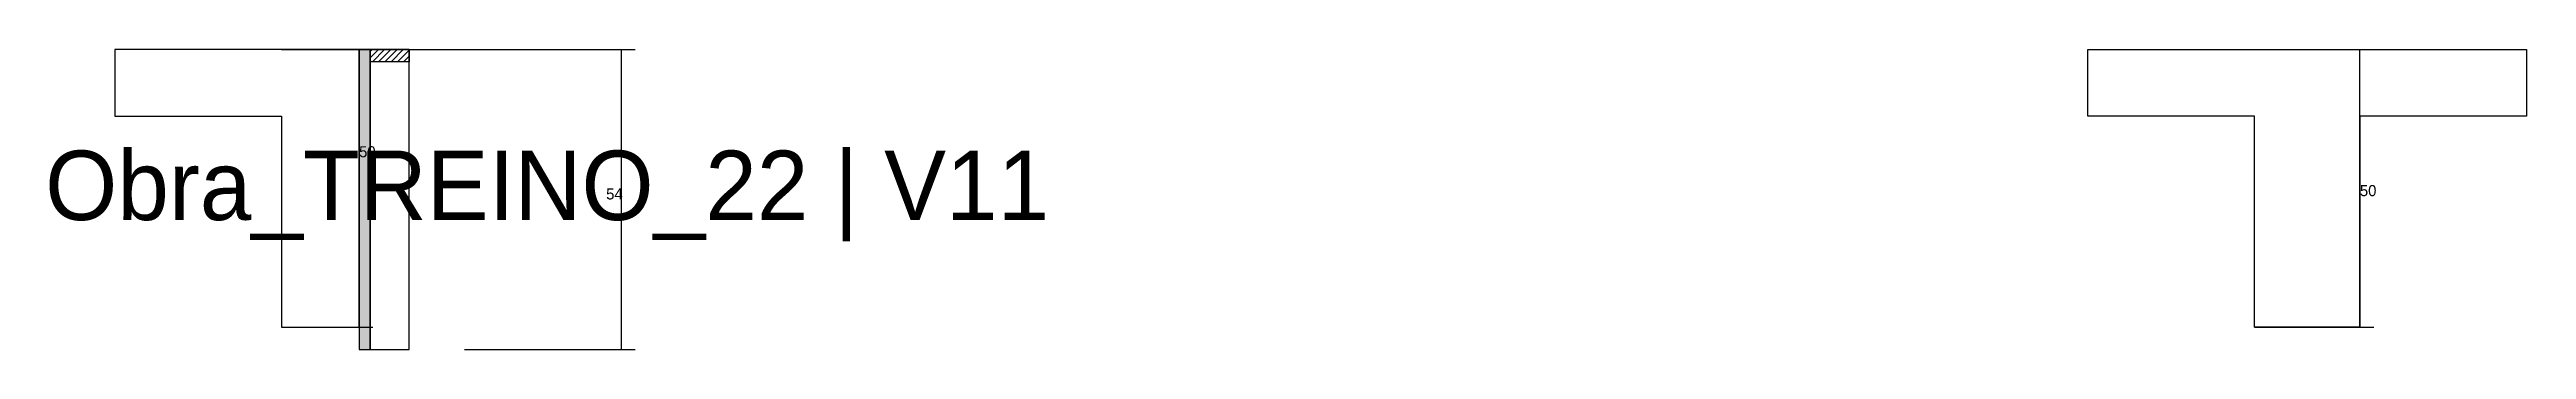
# Model space of a CAD drawing. Header units: metres. Extents: x -2848 to 22762, y -45195 to 1016.
# Drawn here: x 2 to 894, y -34257 to -34149 of the extents above; entities that cross this region are included whole.
import ezdxf

# ---------------------------------------------------------------- set-up
doc = ezdxf.new("R2010")
doc.units = ezdxf.units.M
for name, color, linetype in [('CONCRETO', 251, 'Continuous'), ('COTA', 4, 'Continuous'), ('Cota Seção (2x)', 4, 'Continuous'), ('Hachura', 253, 'Continuous'), ('LABEL_ID', 3, 'Continuous'), ('Madeira', 126, 'Continuous'), ('Painéis', 200, 'Continuous')]:
    doc.layers.add(name, color=color, linetype=linetype)

msp = doc.modelspace()

# ---------------------------------------------------------------- texts
at = {"layer": 'COTA'}
msp.add_text('54', height=4, dxfattribs=at).set_placement((202.1, -34202.6))
at = {"layer": 'Cota Seção (2x)'}
for p in [(113.1, -34187.4), (833.9, -34201.4)]:
    msp.add_text('50', height=4, dxfattribs=at).set_placement(p)
at = {"layer": 'LABEL_ID'}
msp.add_text('Obra_TREINO_22 | V11', height=25, dxfattribs=at).set_placement((0, -34210))

# ---------------------------------------------------------------- hatches: boundary and pattern name
at = {"layer": 'Hachura'}
h = msp.add_hatch(color=8, dxfattribs=at)
h.dxf.hatch_style = 1
h.paths.add_polyline_path([(117.1, -34148.6), (113.1, -34148.6), (113.1, -34148.6), (113.1, -34256.6), (113.1, -34256.6), (117.1, -34256.6), (117.1, -34256.6), (117.1, -34148.6)])
h = msp.add_hatch(dxfattribs=at)
h.set_pattern_fill('ANSI31', scale=0.5)
h.paths.add_polyline_path([(131.1, -34148.6), (131.1, -34153), (131.1, -34153), (117.1, -34153), (117.1, -34153), (117.1, -34148.6), (117.1, -34148.6), (131.1, -34148.6)])

# ---------------------------------------------------------------- linework, layer by layer
at = {"layer": 'CONCRETO'}
for points in [[(113.1, -34168.6), (113.1, -34148.6), (25.1, -34148.6), (25.1, -34172.6), (85.1, -34172.6), (85.1, -34248.6), (113.1, -34248.6), (113.1, -34168.6)], [(833.9, -34172.6), (833.9, -34182.6), (833.9, -34248.6), (795.9, -34248.6), (795.9, -34172.6), (735.9, -34172.6), (735.9, -34148.6), (833.9, -34148.6), (893.9, -34148.6), (893.9, -34172.6)]]:
    msp.add_lwpolyline(points, close=True, dxfattribs=at)
at = {"layer": 'COTA'}
for p, q in [((131.1, -34148.6), (212.6, -34148.6)), ((207.6, -34256.6), (207.6, -34148.6)), ((151.1, -34256.6), (212.6, -34256.6))]:
    msp.add_line(p, q, dxfattribs=at)
at = {"layer": 'Cota Seção (2x)'}
for p, q in [((85.1, -34148.6), (118.1, -34148.6)), ((113.1, -34248.6), (113.1, -34148.6)), ((795.9, -34148.6), (838.9, -34148.6)), ((833.9, -34248.6), (833.9, -34148.6)), ((85.1, -34248.6), (118.1, -34248.6)), ((795.9, -34248.6), (838.9, -34248.6))]:
    msp.add_line(p, q, dxfattribs=at)
at = {"layer": 'Madeira'}
for points in [[(131.1, -34148.6), (131.1, -34153), (117.1, -34153), (117.1, -34148.6)], [(131.1, -34148.6), (117.1, -34148.6), (117.1, -34256.6), (131.1, -34256.6)]]:
    msp.add_lwpolyline(points, close=True, dxfattribs=at)
at = {"layer": 'Painéis'}
msp.add_lwpolyline([(117.1, -34148.6), (113.1, -34148.6), (113.1, -34256.6), (117.1, -34256.6)], close=True, dxfattribs=at)

msp.set_redraw_order([(e.dxf.handle, doc.entitydb.next_handle()) for e in msp.query("TEXT MTEXT ATTDEF DIMENSION ARC_DIMENSION")])  # texts and dimensions are drawn at this point

doc.saveas('drawing.dxf')
